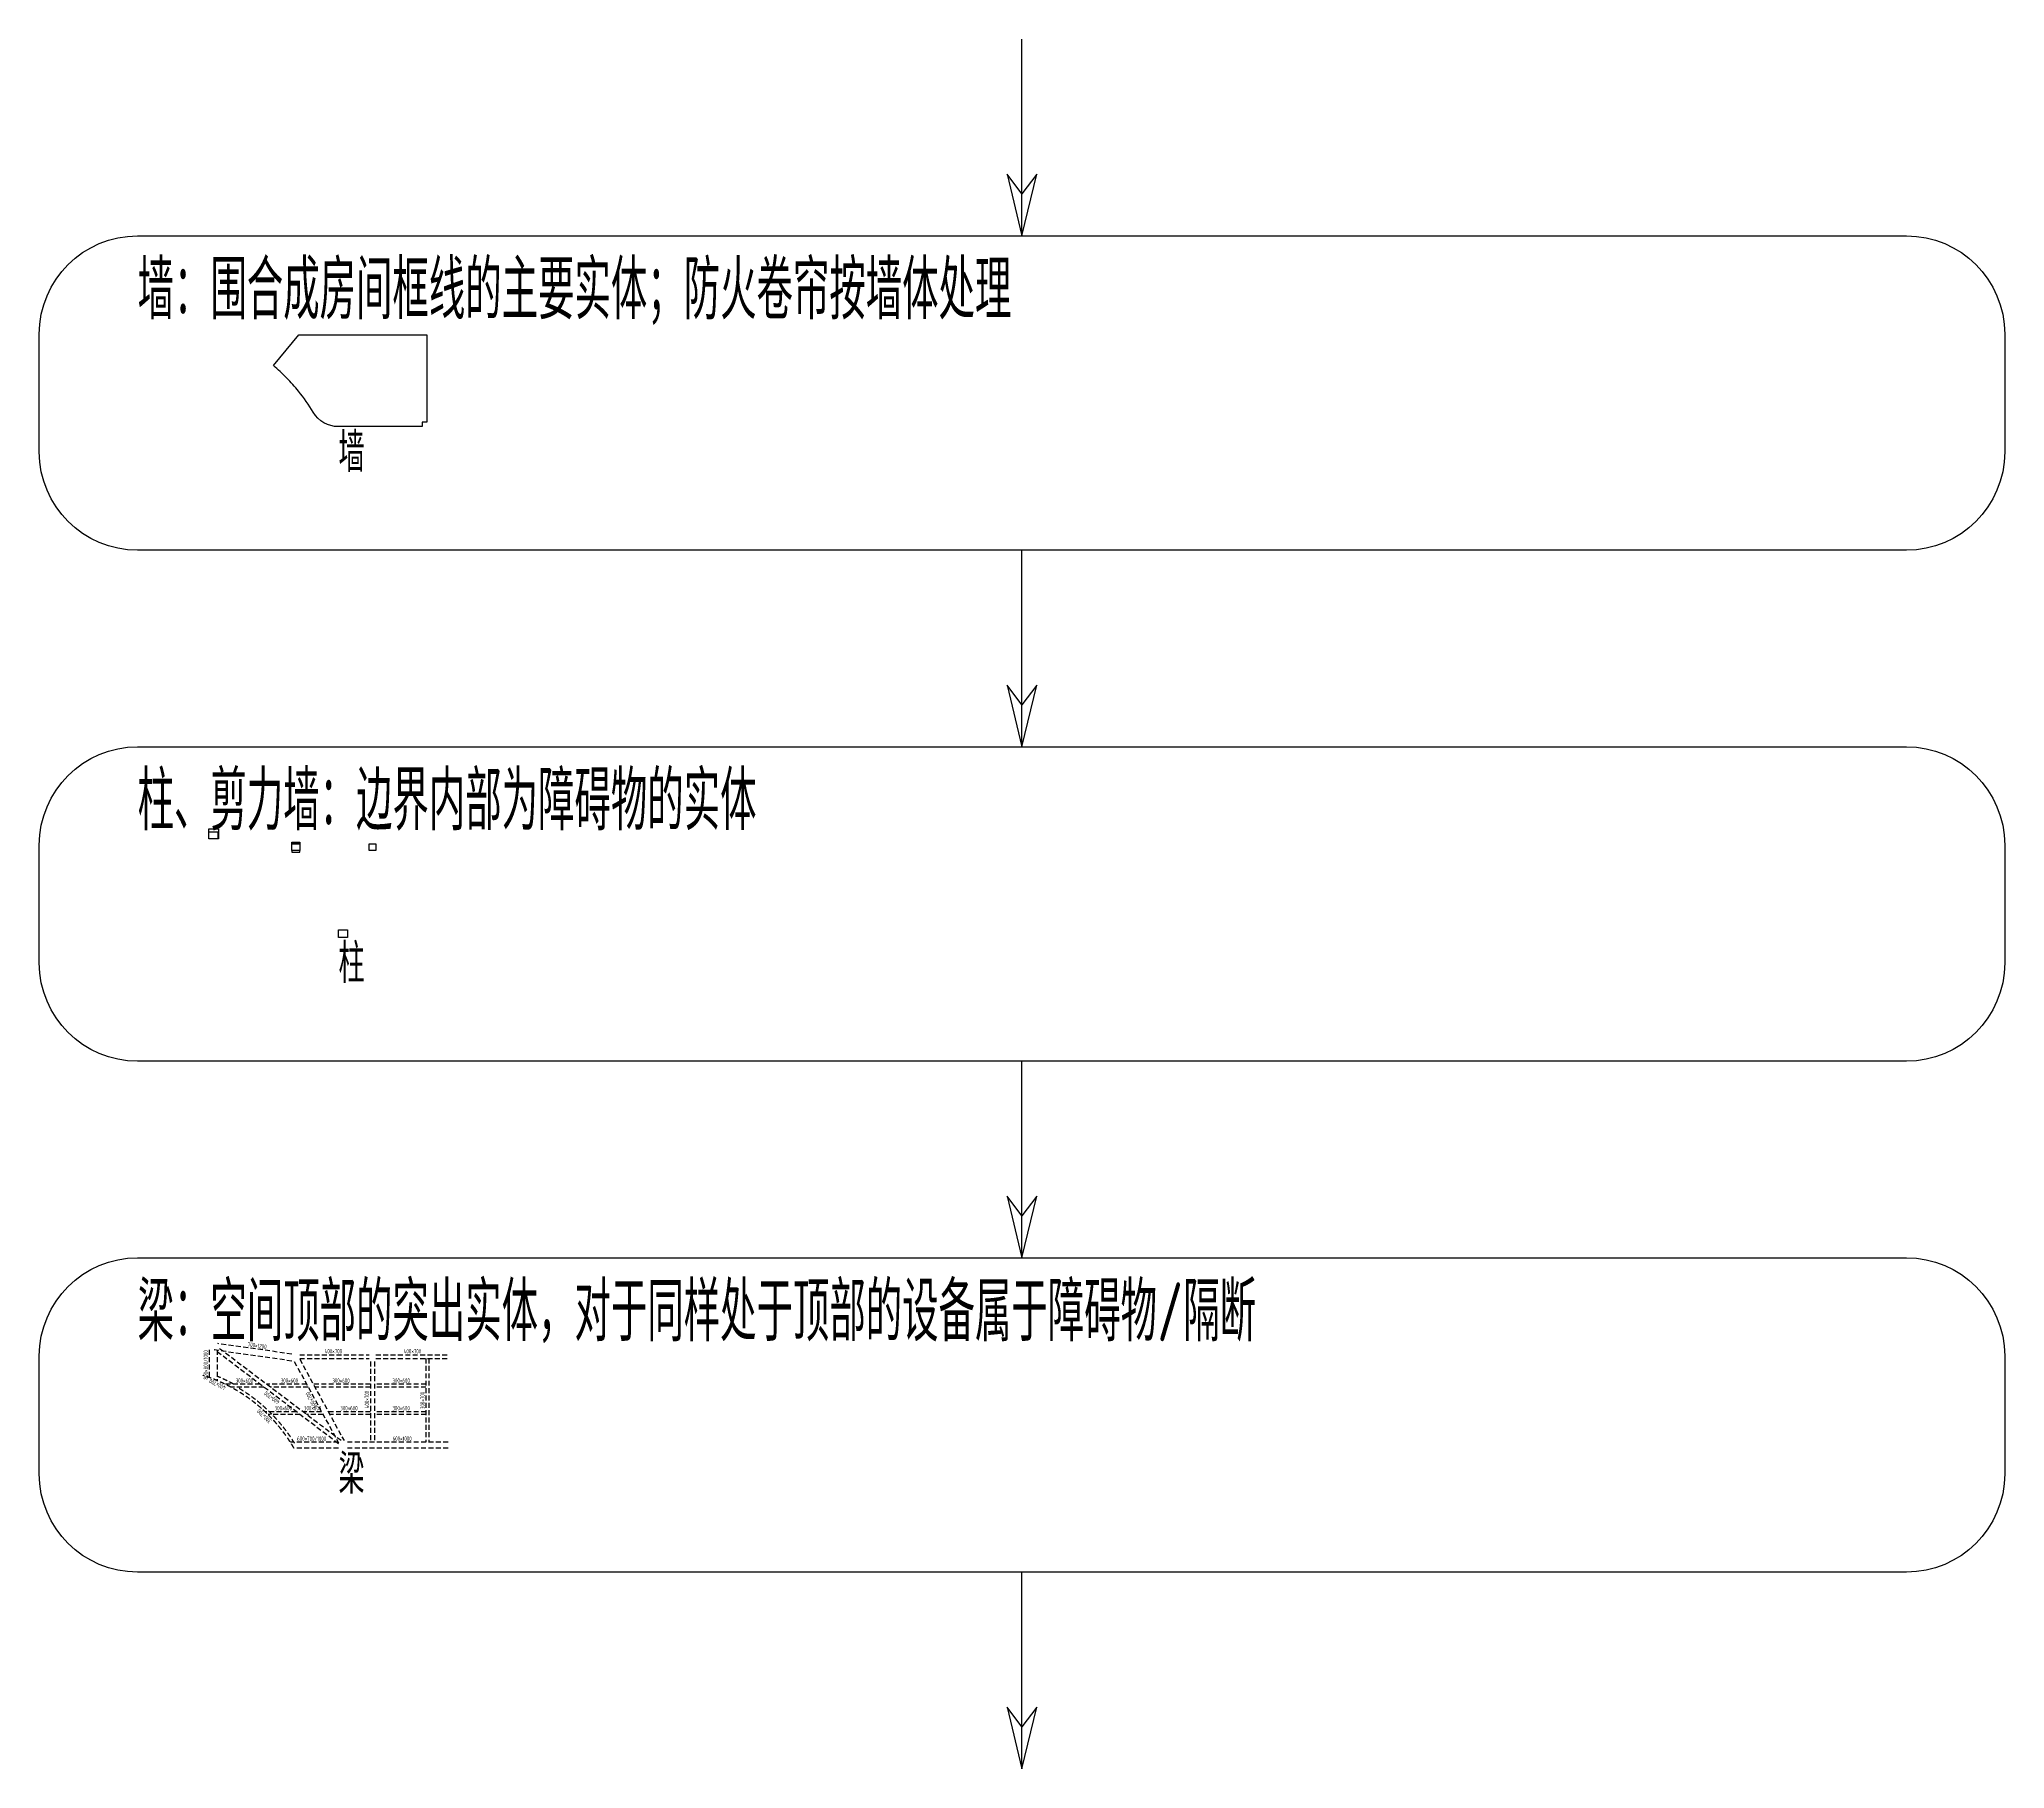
# Model space of a CAD drawing. Header units: millimetres. Extents: x -716506 to 4754388, y -184455 to 3397362.
# Drawn here: x 2069644 to 2269644, y 2824982 to 3000982 of the extents above; entities that cross this region are included whole.
import ezdxf
from ezdxf.enums import TextEntityAlignment as Align

# ---------------------------------------------------------------- set-up
doc = ezdxf.new("R2010")
doc.units = ezdxf.units.MM
doc.header["$LTSCALE"] = 1000
doc.header["$MEASUREMENT"] = 0
doc.linetypes.add('__覆盖_S20-tplt_TEN25IN7$0$DASHED', pattern=[0.75, 0.5, -0.25])
doc.layers.add('C-XREF-SLCT', color=7, linetype='Continuous', plot=False)
doc.layers.add('柱子', color=7, linetype='Continuous', plot=False)
for name, color, linetype in [('E-UNIV-DIAG', 2, 'Continuous'), ('E-UNIV-NOTE', 6, 'Continuous'), ('S_BEAM', 4, '__覆盖_S20-tplt_TEN25IN7$0$DASHED'), ('S_BEAM_SECD', 142, '__覆盖_S20-tplt_TEN25IN7$0$DASHED'), ('S_BEAM_SECD_TEXT_HORZ', 9, 'Continuous'), ('S_BEAM_SECD_TEXT_VERT', 211, 'Continuous'), ('S_BEAM_TEXT_HORZ', 7, 'Continuous'), ('S_BEAM_TEXT_VERT', 41, 'Continuous'), ('房间框线', 30, 'Continuous')]:
    doc.layers.add(name, color=color, linetype=linetype)
doc.styles.add('__覆盖_S20-tplt_TEN25IN7$0$TH-STYLE1', font='Tssdeng.shx', dxfattribs={"width": 0.7, "bigfont": 'Tssdchn.shx'})
doc.styles.add('Acs', font='Stfangso_0.ttf', dxfattribs={"width": 0.7})
doc.styles.add('TH-STYLE3', font='tssdeng.shx', dxfattribs={"width": 0.65, "bigfont": 'tssdchn.shx'})

# ---------------------------------------------------------------- blocks, each defined once
blk = doc.blocks.new('AcsAcadShareArea')
for points in [[(0, 0), (118900, 0), (118900, 85000), (0, 85000)], [(6892.9, 0), (28409.4, 0), (28409.4, 2708.4), (6892.9, 2708.4)], [(0, 0), (6892.9, 0), (6892.9, 2699.2), (0, 2699.2)], [(0, 733), (0, 733), (0, 0), (0, 0)]]:
    blk.add_lwpolyline(points, close=True)
at = {"insert": (596.8, 1991.4), "char_height": 1000, "width": 6073.9, "attachment_point": 1, "style": 'Acs'}
blk.add_mtext('提资文件名：', dxfattribs=at)
at = {"style": 'Acs', "width": 0.8}
blk.add_attdef('唯一编号', (7537.4, 860.8), '', height=1000, dxfattribs=at)

msp = doc.modelspace()

# ---------------------------------------------------------------- linework, layer by layer
at = {"layer": 'E-UNIV-DIAG', "elevation": 0}
for points in [[(2169644.22, 2980982), (2169644.22, 3000982)], [(2169644.22, 2980982), (2171144.22, 2987258.24), (2169644.22, 2985258.24), (2168144.22, 2987258.24), (2169644.22, 2980982)], [(2169644.22, 2928982), (2169644.22, 2948982)], [(2169644.22, 2928982), (2171144.22, 2935258.24), (2169644.22, 2933258.24), (2168144.22, 2935258.24), (2169644.22, 2928982)], [(2169644.22, 2876982), (2169644.22, 2896982)], [(2169644.22, 2876982), (2171144.22, 2883258.24), (2169644.22, 2881258.24), (2168144.22, 2883258.24), (2169644.22, 2876982)], [(2169644.22, 2824982), (2169644.22, 2844982)], [(2169644.22, 2824982), (2171144.22, 2831258.24), (2169644.22, 2829258.24), (2168144.22, 2831258.24), (2169644.22, 2824982)]]:
    msp.add_lwpolyline(points, dxfattribs=at)
at = {"layer": 'E-UNIV-DIAG', "color": 3, "elevation": 0}
for points in [[(2259644.22, 2948982), (2079644.22, 2948982, -0.414213562), (2069644.22, 2958982), (2069644.22, 2970982, -0.414213562), (2079644.22, 2980982), (2259644.22, 2980982, -0.414213562), (2269644.22, 2970982), (2269644.22, 2958982, -0.414213562)], [(2259644.22, 2896982), (2079644.22, 2896982, -0.414213562), (2069644.22, 2906982), (2069644.22, 2918982, -0.414213562), (2079644.22, 2928982), (2259644.22, 2928982, -0.414213562), (2269644.22, 2918982), (2269644.22, 2906982, -0.414213562)], [(2259644.22, 2844982), (2079644.22, 2844982, -0.414213562), (2069644.22, 2854982), (2069644.22, 2866982, -0.414213562), (2079644.22, 2876982), (2259644.22, 2876982, -0.414213562), (2269644.22, 2866982), (2269644.22, 2854982, -0.414213562)]]:
    msp.add_lwpolyline(points, format="xyb", close=True, dxfattribs=at)
at = {"layer": 'S_BEAM'}
for p, q in [((2095344.42, 2867176.28, 0), (2087794.35, 2868254.89, 0)), ((2086944.35, 2867615.62, 0), (2086944.35, 2864792.62, 0)), ((2095344.42, 2866469.17, 0), (2087319.47, 2867615.62, 0)), ((2100094.4, 2858055.56, 0), (2087475.14, 2867615.62, 0)), ((2087744.36, 2867615.62, 0), (2087744.34, 2864480.68, 0)), ((2100347.61, 2858365.57, 0), (2087794.35, 2867875.63, 0)), ((2095593.13, 2866415.57, 0), (2100094.4, 2858139.9, 0)), ((2096144.42, 2867115.58, 0), (2103194.4, 2867115.58, 0)), ((2096144.42, 2866715.58, 0), (2103194.4, 2866715.58, 0)), ((2096144.42, 2866657.75, 0), (2100654.66, 2858365.58, 0)), ((2103344.4, 2866415.58, 0), (2103344.4, 2858215.57, 0)), ((2103744.4, 2866415.58, 0), (2103744.4, 2858215.57, 0)), ((2103894.4, 2867115.57, 0), (2111244.4, 2867115.57, 0)), ((2103894.4, 2866715.57, 0), (2111244.4, 2866715.57, 0)), ((2100094.4, 2858215.57, 0), (2095194.9, 2858215.57, 0)), ((2111244.4, 2858215.57, 0), (2100994.4, 2858215.57, 0)), ((2100094.4, 2857615.57, 0), (2095557.69, 2857615.57, 0)), ((2111244.4, 2857615.57, 0), (2100994.4, 2857615.57, 0))]:
    msp.add_line(p, q, dxfattribs=at)
at = {"layer": 'S_BEAM_SECD'}
for p, q in [((2108994.4, 2866715.57, 0), (2108994.4, 2858215.57, 0)), ((2109294.4, 2866715.57, 0), (2109294.4, 2858215.57, 0)), ((2092095.19, 2864115.58, 0), (2088551.13, 2864115.58, 0)), ((2096844.13, 2864115.58, 0), (2092757.6, 2864115.58, 0)), ((2103344.4, 2864115.58, 0), (2097527.14, 2864115.58, 0)), ((2108994.4, 2864115.58, 0), (2103744.4, 2864115.58, 0)), ((2092491.19, 2863815.58, 0), (2089138.71, 2863815.58, 0)), ((2097007.31, 2863815.58, 0), (2093153.6, 2863815.58, 0)), ((2103344.4, 2863815.58, 0), (2097690.32, 2863815.58, 0)), ((2108994.4, 2863815.58, 0), (2103744.4, 2863815.58, 0)), ((2095791.19, 2861315.58, 0), (2092617.65, 2861315.58, 0)), ((2096187.19, 2861015.58, 0), (2092928.76, 2861015.58, 0)), ((2098367.1, 2861315.58, 0), (2096486.25, 2861315.58, 0)), ((2098530.27, 2861015.58, 0), (2096849.59, 2861015.58, 0)), ((2103344.4, 2861315.58, 0), (2099050.11, 2861315.58, 0)), ((2103344.4, 2861015.58, 0), (2099213.28, 2861015.58, 0)), ((2108994.4, 2861315.58, 0), (2103744.4, 2861315.58, 0)), ((2108994.4, 2861015.58, 0), (2103744.4, 2861015.58, 0))]:
    msp.add_line(p, q, dxfattribs=at)
for centre, radius, start, end in [((2081370.5, 2849344.8, 0), 16421.99, 30.2411046, 72.6074502), ((2081386.23, 2849356.81, 0), 16806.01, 61.4239241, 67.7654942), ((2081386.23, 2849356.81, 0), 16706.01, 31.6057438, 59.9380576)]:
    msp.add_arc(centre, radius, start, end, dxfattribs=at)
at = {"layer": '房间框线', "elevation": 0}
msp.add_lwpolyline([(2096041.68, 2970915.58), (2109094.4, 2970915.58), (2109094.4, 2962015.58), (2108594.4, 2962015.58), (2108594.4, 2961565.58), (2100091.2, 2961565.58, -0.263559575), (2097518.29, 2963023.56, 0.034911741), (2096021.53, 2965166.71, 0.023703058), (2094825.41, 2966511.82, 0.024950908), (2093461.89, 2967773.62)], format="xyb", close=True, dxfattribs=at)
at = {"layer": '柱子', "elevation": 0}
for points in [[(2086894.35, 2920615.64), (2087894.4, 2920615.64), (2087894.4, 2919615.64), (2086894.35, 2919615.64)], [(2086894.35, 2920315.64), (2087794.35, 2920315.64), (2087794.35, 2919615.64), (2086894.35, 2919615.64)], [(2086894.35, 2920315.64), (2087794.35, 2920315.64), (2087794.35, 2919615.64), (2086894.35, 2919615.64)], [(2096144.42, 2919115.58), (2095344.42, 2919115.58), (2095344.42, 2919265.58), (2096144.42, 2919265.58), (2096144.42, 2919115.58)], [(2095344.42, 2919115.58), (2096144.42, 2919115.58), (2096144.42, 2918415.58), (2095344.42, 2918415.58)], [(2096144.42, 2918415.58), (2095344.42, 2918415.58), (2095344.42, 2918265.58), (2096144.42, 2918265.58), (2096144.42, 2918415.58)], [(2103194.4, 2919115.59), (2103894.4, 2919115.59), (2103894.4, 2918415.59), (2103194.4, 2918415.59)], [(2100094.4, 2910365.58), (2100994.4, 2910365.58), (2100994.4, 2909565.58), (2100094.4, 2909565.58)]]:
    msp.add_lwpolyline(points, close=True, dxfattribs=at)

# ---------------------------------------------------------------- block references
at = {"layer": 'C-XREF-SLCT'}
ref = msp.add_blockref('AcsAcadShareArea', (-1612, -2637.94), dxfattribs=dict(at, xscale=40, yscale=40, zscale=40))
ref.add_attrib('唯一编号', '0', dxfattribs={"layer": '0', "height": 40000, "style": 'TH-STYLE3', "width": 0.65}).set_placement((299884.03, 31794.43), align=Align.BOTTOM_LEFT)

# ---------------------------------------------------------------- texts
at = {"layer": 'E-UNIV-NOTE', "style": 'TH-STYLE3', "width": 0.65}
for s, p in [('墙：围合成房间框线的主要实体；防火卷帘按墙体处理', (2079644.22, 2975482, 0)), ('柱、剪力墙：边界内部为障碍物的实体', (2079644.22, 2923482, 0)), ('梁：空间顶部的突出实体，对于同样处于顶部的设备属于障碍物/隔断', (2079644.22, 2871482, 0))]:
    msp.add_text(s, height=6000, dxfattribs=at).set_placement(p, align=Align.MIDDLE_LEFT)
at = {"layer": 'E-UNIV-NOTE', "style": 'TH-STYLE3', "width": 0.7}
for s, p in [('墙', (2101416.58, 2959159.81, 0)), ('柱', (2101416.58, 2907159.81, 0)), ('梁', (2101416.58, 2855159.81, 0))]:
    msp.add_text(s, height=4000, dxfattribs=at).set_placement(p, align=Align.MIDDLE)
at = {"layer": 'S_BEAM_SECD_TEXT_HORZ', "style": '__覆盖_S20-tplt_TEN25IN7$0$TH-STYLE1', "width": 0.7}
for p in [(2089626.21, 2864115.58, 0), (2094210.1, 2864115.58, 0), (2099463.42, 2864115.58, 0), (2105583.32, 2864115.58, 0), (2093586.4, 2861315.58, 0), (2096577.12, 2861315.58, 0), (2100271.65, 2861315.58, 0), (2105583.32, 2861315.58, 0)]:
    msp.add_text('300×600', height=450, rotation=0.0000235, dxfattribs=at).set_placement(p, align=Align.BOTTOM_LEFT)
at = {"layer": 'S_BEAM_SECD_TEXT_VERT', "style": '__覆盖_S20-tplt_TEN25IN7$0$TH-STYLE1', "width": 0.7}
for s, rotation, p in [('400×700', 154.1938547, (2088728.89, 2864027.94, 0)), ('300×700', 90.0000235, (2108994.4, 2861577.44, 0)), ('300×700', 136.0559113, (2093412.93, 2860515.45, 0))]:
    msp.add_text(s, height=450, rotation=rotation, dxfattribs=at).set_placement(p, align=Align.BOTTOM_LEFT)
at = {"layer": 'S_BEAM_TEXT_HORZ', "style": '__覆盖_S20-tplt_TEN25IN7$0$TH-STYLE1', "width": 0.7}
for s, rotation, p in [('700×1200', 351.6912086, (2090807.85, 2867824.38, 0)), ('400×700', 359.821533, (2098677.54, 2867115.58, 0)), ('400×700', 359.821533, (2106727.54, 2867115.57, 0)), ('600×700/1000', 359.821533, (2095882.83, 2858215.57, 0)), ('600×1000', 359.821533, (2105595.21, 2858215.57, 0))]:
    msp.add_text(s, height=450, rotation=rotation, dxfattribs=at).set_placement(p, align=Align.BOTTOM_LEFT)
at = {"layer": 'S_BEAM_TEXT_VERT', "style": '__覆盖_S20-tplt_TEN25IN7$0$TH-STYLE1', "width": 0.7}
for s, rotation, p in [('800×800/1000', 90.0000235, (2086945.18, 2864579.88, 0)), ('400×700', 143.7651481, (2094233.26, 2862495.83, 0)), ('600×700', 118.0701864, (2098053.82, 2861891.54, 0)), ('400×700', 90.0000235, (2103344.4, 2861660.76, 0))]:
    msp.add_text(s, height=450, rotation=rotation, dxfattribs=at).set_placement(p, align=Align.BOTTOM_LEFT)

doc.saveas('drawing.dxf')
